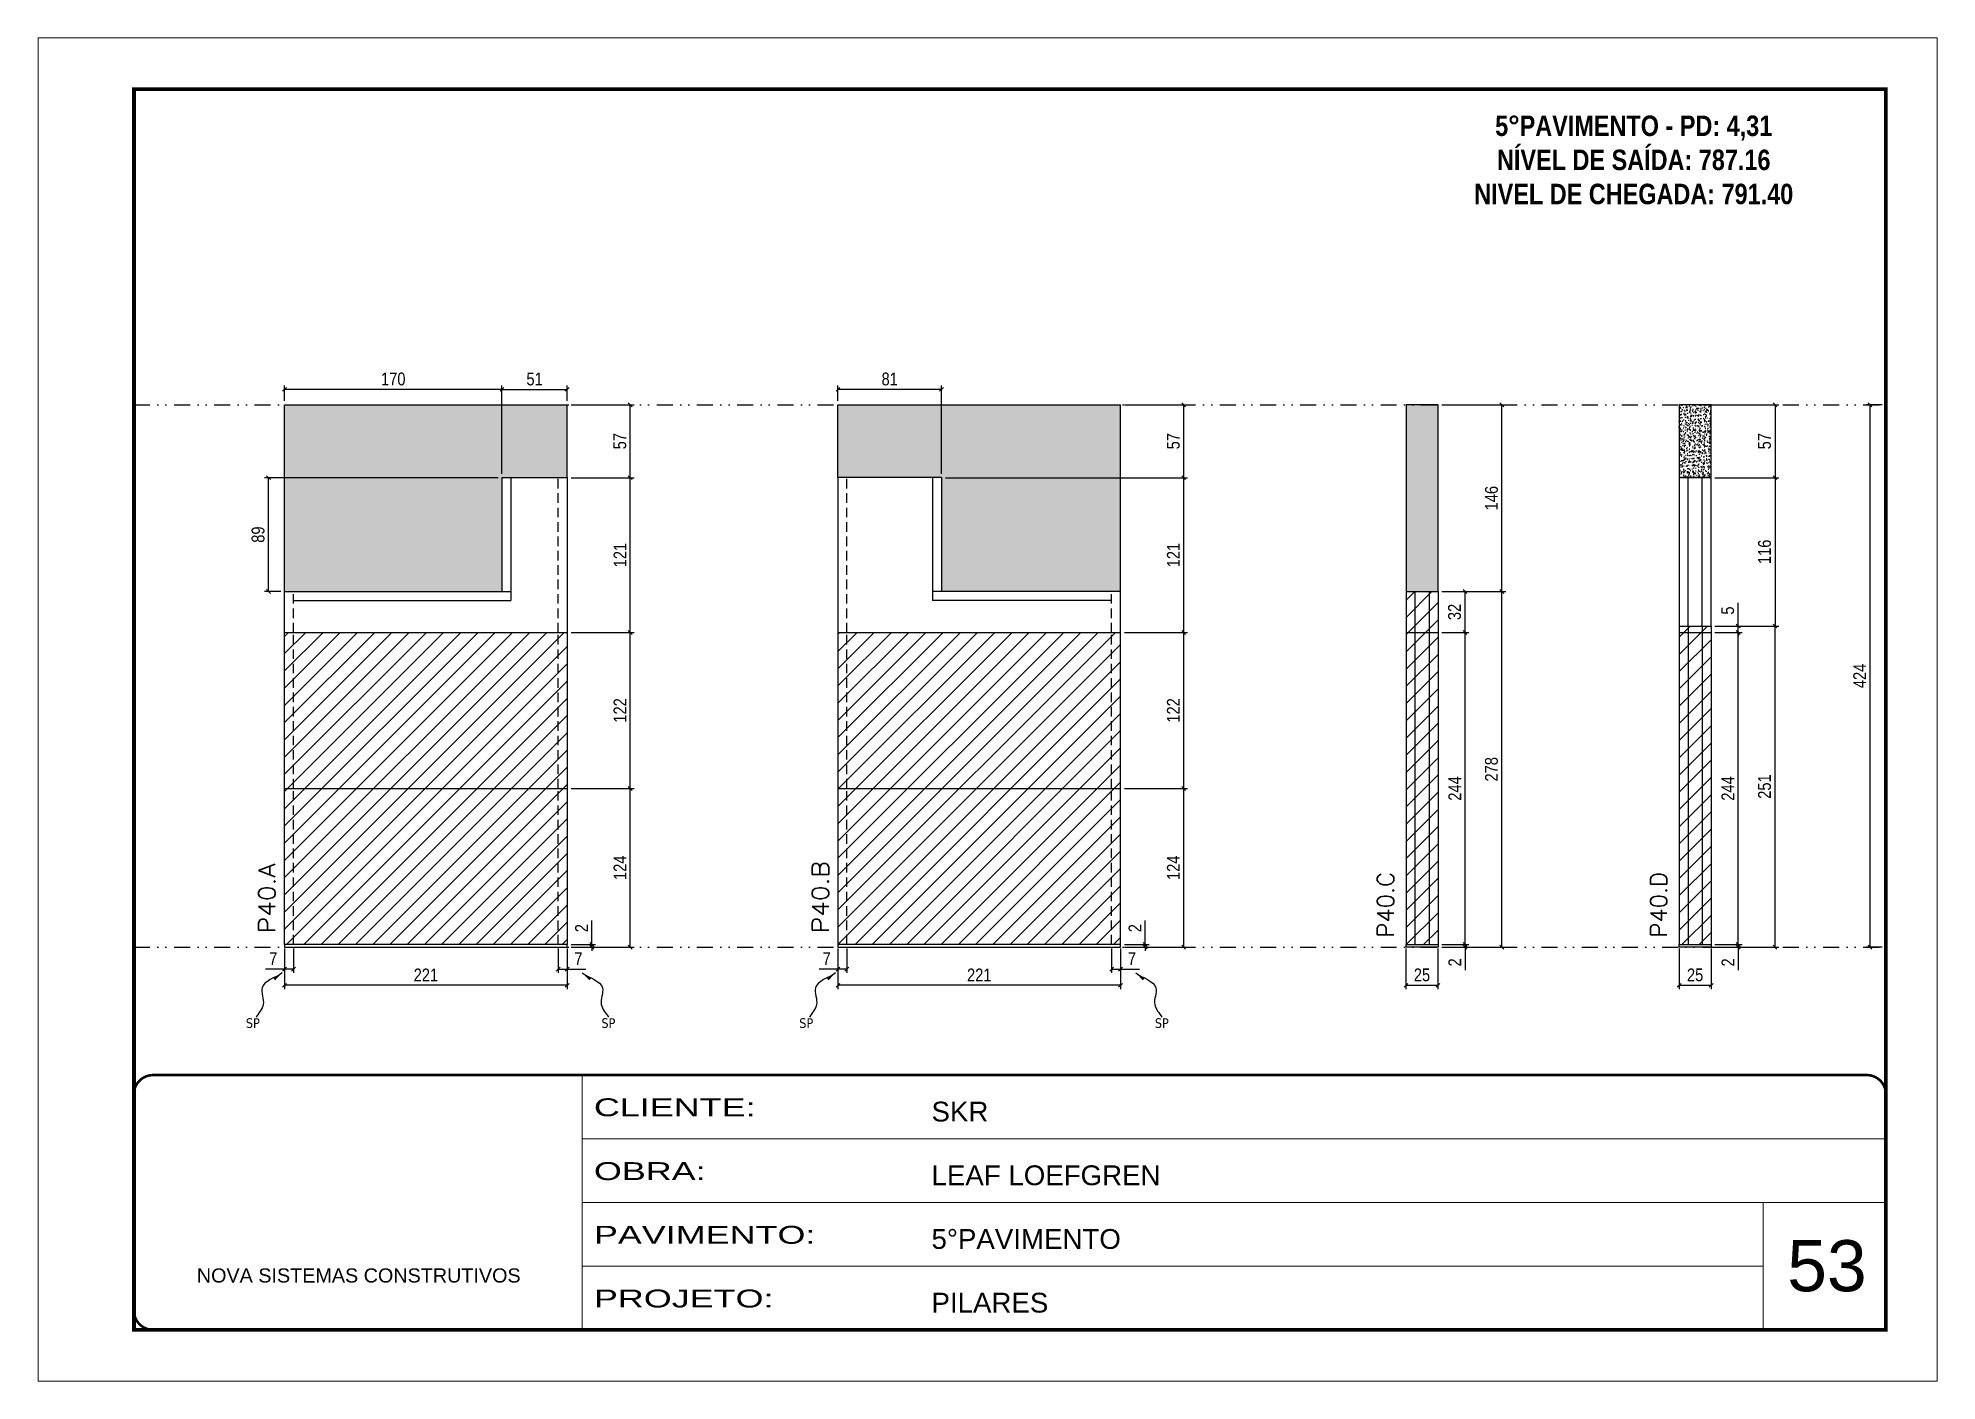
# Model space of a CAD drawing. Extents: x 14400 to 27878, y -21631 to 6985.
# Drawn here: x 14413 to 15898, y -8997 to -7947 of the extents above; entities that cross this region are included whole.
import ezdxf

# ---------------------------------------------------------------- set-up
doc = ezdxf.new("R2010")
doc.units = 0
for name, pattern in [('CONTINUO', [0]), ('DASHED', [0.75, 0.5, -0.25]), ('DIVIDE2', [0.625, 0.25, -0.125, 0, -0.125, 0, -0.125]), ('HIDDEN', [0.375, 0.25, -0.125])]:
    doc.linetypes.add(name, pattern=pattern)
for name, color, linetype, lineweight in [('CARIMBO', 255, 'Continuous', 9), ('Folhas', 255, 'Continuous', 9), ('Hachura', 251, 'Continuous', 9), ('SARRAFO DE PRESSAO', 251, 'DASHED', 9), ('Texto Seção', 7, 'Continuous', 15)]:
    doc.layers.add(name, color=color, linetype=linetype, lineweight=lineweight)
for name, color, linetype in [('COTA', 241, 'Continuous'), ('NOMENCLATURA', 7, 'Continuous'), ('Nível', 160, 'Continuous'), ('Painéis', 200, 'Continuous'), ('SARR_2.2x7', 40, 'Continuous'), ('Sarrafo de Pressão', 42, 'HIDDEN'), ('texto', 7, 'Continuous')]:
    doc.layers.add(name, color=color, linetype=linetype)
doc.styles.add('ARIAL', font='arial.ttf')
doc.styles.add('COTA TECNICA', font='techl___.ttf', dxfattribs={"height": 10})
doc.styles.add('COTA TECNICA-50', font='techl___.ttf', dxfattribs={"height": 10})
doc.styles.add('REGUA-120', font='ROMANS.shx', dxfattribs={"height": 15})
doc.styles.add('ROMANC', font='techb___.ttf', dxfattribs={"height": 2.5})
doc.styles.get("Standard").update_dxf_attribs({"font": 'arial.ttf'})
doc.styles.add('Tecnologia', font='')
doc.styles.get('Tecnologia').set_extended_font_data('Forgotten Futurist')
doc.dimstyles.new('COTA PAINEL-50', dxfattribs={"dimtxt": 10, "dimasz": 3, "dimexe": 3, "dimexo": 3, "dimgap": 3, "dimtad": 1, "dimdec": 1, "dimzin": 12, "dimdsep": 46, "dimtxsty": 'COTA TECNICA-50', "dimblk1": 'OBLIQUE', "dimblk2": 'OBLIQUE', "dimsah": 1, "dimcen": 0.9, "dimclrd": 4, "dimclre": 4, "dimclrt": 240, "dimadec": 1, "dimazin": 3, "dimtfac": 1, "dimtdec": 1, "dimtmove": 0, "dimatfit": 3, "dimfxl": 1, "dimtolj": 1, "dimtzin": 12, "dimarcsym": 0})
doc.dimstyles.new('PAINEL', dxfattribs={"dimtxt": 10, "dimasz": 3, "dimexe": 3, "dimexo": 3, "dimgap": 3, "dimtad": 1, "dimdec": 1, "dimzin": 12, "dimdsep": 46, "dimtxsty": 'COTA TECNICA', "dimblk1": 'OBLIQUE', "dimblk2": 'OBLIQUE', "dimsah": 1, "dimcen": 0.9, "dimclrd": 4, "dimclre": 4, "dimclrt": 240, "dimadec": 1, "dimazin": 3, "dimtfac": 1, "dimtdec": 1, "dimtmove": 0, "dimatfit": 3, "dimfxl": 1, "dimtolj": 1, "dimtzin": 12, "dimarcsym": 0})
doc.dimstyles.get("Standard").update_dxf_attribs({"dimtxt": 0.18, "dimasz": 0.18, "dimexe": 0.18, "dimexo": 0.0625, "dimgap": 0.09, "dimtad": 0, "dimtih": 1, "dimtoh": 1, "dimdec": 4, "dimzin": 0, "dimdsep": 46, "dimtxsty": 'Standard', "dimcen": 0.09, "dimadec": 0, "dimazin": 0, "dimtfac": 1, "dimtdec": 4, "dimtofl": 0, "dimtmove": 0, "dimatfit": 3, "dimfxl": 1, "dimtolj": 1, "dimtzin": 0, "dimarcsym": 0})

msp = doc.modelspace()

# ---------------------------------------------------------------- texts
at = {"layer": 'CARIMBO', "style": 'ARIAL'}
msp.add_text('53', height=40, dxfattribs=at).set_placement((15781.33, -8926.61))
at = {"layer": 'NOMENCLATURA', "color": 2, "insert": (15661.31, -7980.69), "char_height": 16, "attachment_point": 2, "style": 'ROMANC'}
msp.add_mtext_dynamic_manual_height_columns('\\P5°PAVIMENTO - PD: 4,31\\PNÍVEL DE SAÍDA: 787.16\\PNIVEL DE CHEGADA: 791.40', width=432.3511, gutter_width=1, heights=[0], dxfattribs=at)
at = {"layer": 'texto', "color": 0, "char_height": 7.5, "attachment_point": 5}
for insert in [(14581.5, -8716.96), (14859.52, -8716.96), (15014.24, -8716.96), (15292.27, -8716.96)]:
    msp.add_mtext('{\\fTahoma|b0|i0|c0|p34;\\C4;SP}', dxfattribs=dict(at, insert=insert))
at = {"layer": 'Texto Seção', "style": 'REGUA-120', "width": 1.1}
for s, p in [('P40.A', (14599.03, -8646.7)), ('P40.B', (15031.77, -8646.7))]:
    msp.add_text(s, height=13, rotation=90, dxfattribs=at).set_placement(p)
at = {"layer": 'Texto Seção', "char_height": 13, "width": 370.6998, "attachment_point": 7, "rotation": 90, "style": 'REGUA-120'}
for s, insert in [('P40.C', (15473.8, -8650.05)), ('P40.D', (15687.31, -8650.05))]:
    msp.add_mtext(s, dxfattribs=dict(at, insert=insert))

# ---------------------------------------------------------------- blocks, each defined once
blk = doc.blocks.new('9999999999')
at = {"color": 30, "linetype": 'CONTINUO'}
for p, q in [((98564.6, 34230.2), (98564.6, 34429.4)), ((98564.6, 34379.6), (99584, 34379.6)), ((98564.6, 34329.8), (99488, 34329.8)), ((99584, 34329.8), (99488, 34329.8)), ((99488, 34329.8), (99488, 34230.2)), ((98564.6, 34280), (99488, 34280))]:
    blk.add_line(p, q, dxfattribs=at)
at = {"color": 30, "linetype": 'CONTINUO', "const_width": 2}
blk.add_lwpolyline([(99584, 34230.2), (99584, 34414.4, 0.414214), (99569, 34429.4), (98229, 34429.4, 0.414214), (98214, 34414.4), (98214, 34245.2, 0.414214), (98229, 34230.2), (99584, 34230.2)], format="xyb", dxfattribs=at)
at = {"layer": 'Folhas'}
blk.add_lwpolyline([(98139, 34190.2), (99624, 34190.2), (99624, 35240.2), (98139, 35240.2)], close=True, dxfattribs=at)
at = {"layer": 'Folhas', "color": 30, "const_width": 3}
blk.add_lwpolyline([(98214, 34230.2), (99584, 34230.2), (99584, 35200.2), (98214, 35200.2)], close=True, dxfattribs=at)
at = {"color": 7, "linetype": 'Continuous', "ltscale": 5, "style": 'ARIAL'}
for s, height, p in [('SKR', 15.48, (98837.7, 34393.1)), ('LEAF LOEFGREN', 15.483, (98837.7, 34343.3)), ('5°PAVIMENTO', 15.483, (98837.7, 34293.5)), ('NOVA SISTEMAS CONSTRUTIVOS', 11.059, (98263.2, 34267.2)), ('PILARES', 15.48, (98837.7, 34243.7))]:
    blk.add_text(s, height=height, dxfattribs=at).set_placement(p)
at = {"layer": 'Folhas', "color": 7, "style": 'Tecnologia', "width": 1.5}
for s, p in [('CLIENTE:', (98573.7, 34397.2)), ('OBRA:', (98573.7, 34347.3)), ('PAVIMENTO:', (98573.7, 34297.5)), ('PROJETO:', (98573.7, 34247.7))]:
    blk.add_text(s, height=14, dxfattribs=at).set_placement(p)
blk = doc.blocks.new('_Oblique')
at = {"color": 0, "linetype": 'ByBlock', "lineweight": -2}
blk.add_line((-0.5, -0.5), (0.5, 0.5), dxfattribs=at)
blk = doc.blocks.new('*D2058')
at = {"layer": 'COTA', "color": 4, "lineweight": -2, "transparency": 16777216}
for p, q in [((15483.2, -8658.5), (15483.2, -8690.4)), ((15508.2, -8658.5), (15508.2, -8690.4)), ((15483.2, -8687.4), (15508.2, -8687.4))]:
    blk.add_line(p, q, dxfattribs=at)
at = {"layer": 'Defpoints', "color": 0, "transparency": 16777216}
for p in [(15483.2, -8655.5), (15508.2, -8655.5), (15508.2, -8687.4)]:
    blk.add_point(p, dxfattribs=at)
at = {"layer": 'COTA', "color": 4, "lineweight": -2, "transparency": 16777216, "xscale": 3, "yscale": 3, "zscale": 3, "rotation": 180}
blk.add_blockref('_Oblique', (15483.2, -8687.4), dxfattribs=at)
at = {"layer": 'COTA', "color": 4, "lineweight": -2, "transparency": 16777216, "xscale": 3, "yscale": 3, "zscale": 3}
blk.add_blockref('_Oblique', (15508.2, -8687.4), dxfattribs=at)
at = {"layer": 'COTA', "color": 240, "transparency": 16777216, "insert": (15495.7, -8679.3), "char_height": 10, "attachment_point": 5, "style": 'COTA TECNICA'}
blk.add_mtext('\\A1;25', dxfattribs=at)
blk = doc.blocks.new('*D2059')
at = {"layer": 'COTA', "color": 4, "lineweight": -2, "transparency": 16777216}
for p, q in [((15511.2, -8655.5), (15532.4, -8655.5)), ((15511.2, -8657.5), (15532.4, -8657.5)), ((15529.4, -8655.5), (15529.4, -8652.5)), ((15529.4, -8655.5), (15529.4, -8657.5)), ((15529.4, -8657.5), (15529.4, -8675.6))]:
    blk.add_line(p, q, dxfattribs=at)
at = {"layer": 'Defpoints', "color": 0, "transparency": 16777216}
for p in [(15508.2, -8655.5), (15508.2, -8657.5), (15529.4, -8655.5)]:
    blk.add_point(p, dxfattribs=at)
at = {"layer": 'COTA', "color": 4, "lineweight": -2, "transparency": 16777216, "xscale": 3, "yscale": 3, "zscale": 3}
for p, rotation in [((15529.4, -8655.5), 270), ((15529.4, -8657.5), 90)]:
    blk.add_blockref('_Oblique', p, dxfattribs=dict(at, rotation=rotation))
at = {"layer": 'COTA', "color": 240, "transparency": 16777216, "insert": (15521.4, -8669.5), "char_height": 10, "attachment_point": 5, "rotation": 90, "style": 'COTA TECNICA-50'}
blk.add_mtext('\\A1;2', dxfattribs=at)
blk = doc.blocks.new('*D2060')
at = {"layer": 'COTA', "color": 4, "lineweight": -2, "transparency": 16777216}
for p, q in [((15511.2, -8379.5), (15561.2, -8379.5)), ((15558.2, -8657.5), (15558.2, -8379.5)), ((15511.2, -8657.5), (15561.2, -8657.5))]:
    blk.add_line(p, q, dxfattribs=at)
at = {"layer": 'Defpoints', "color": 0, "transparency": 16777216}
for p in [(15508.2, -8379.5), (15558.2, -8379.5), (15508.2, -8657.5)]:
    blk.add_point(p, dxfattribs=at)
at = {"layer": 'COTA', "color": 4, "lineweight": -2, "transparency": 16777216, "xscale": 3, "yscale": 3, "zscale": 3}
for p, rotation in [((15558.2, -8379.5), 90), ((15558.2, -8657.5), 270)]:
    blk.add_blockref('_Oblique', p, dxfattribs=dict(at, rotation=rotation))
at = {"layer": 'COTA', "color": 240, "transparency": 16777216, "insert": (15550.1, -8518.5), "char_height": 10, "attachment_point": 5, "rotation": 90, "style": 'COTA TECNICA-50'}
blk.add_mtext('\\A1;278', dxfattribs=at)
blk = doc.blocks.new('*D2061')
at = {"layer": 'COTA', "color": 4, "lineweight": -2, "transparency": 16777216}
for p, q in [((15511.2, -8233.5), (15561.2, -8233.5)), ((15558.2, -8379.5), (15558.2, -8233.5)), ((15511.2, -8379.5), (15561.2, -8379.5))]:
    blk.add_line(p, q, dxfattribs=at)
at = {"layer": 'Defpoints', "color": 0, "transparency": 16777216}
for p in [(15508.2, -8233.5), (15558.2, -8233.5), (15508.2, -8379.5)]:
    blk.add_point(p, dxfattribs=at)
at = {"layer": 'COTA', "color": 4, "lineweight": -2, "transparency": 16777216, "xscale": 3, "yscale": 3, "zscale": 3}
for p, rotation in [((15558.2, -8233.5), 90), ((15558.2, -8379.5), 270)]:
    blk.add_blockref('_Oblique', p, dxfattribs=dict(at, rotation=rotation))
at = {"layer": 'COTA', "color": 240, "transparency": 16777216, "insert": (15550.1, -8306.5), "char_height": 10, "attachment_point": 5, "rotation": 90, "style": 'COTA TECNICA'}
blk.add_mtext('\\A1;146', dxfattribs=at)
blk = doc.blocks.new('*D2071')
at = {"layer": 'COTA', "color": 4, "lineweight": -2, "transparency": 16777216}
for p, q in [((15511.2, -8411.5), (15532.4, -8411.5)), ((15529.4, -8655.5), (15529.4, -8411.5)), ((15511.2, -8655.5), (15532.4, -8655.5))]:
    blk.add_line(p, q, dxfattribs=at)
at = {"layer": 'Defpoints', "color": 0, "transparency": 16777216}
for p in [(15508.2, -8411.5), (15529.4, -8411.5), (15508.2, -8655.5)]:
    blk.add_point(p, dxfattribs=at)
at = {"layer": 'COTA', "color": 4, "lineweight": -2, "transparency": 16777216, "xscale": 3, "yscale": 3, "zscale": 3}
for p, rotation in [((15529.4, -8411.5), 90), ((15529.4, -8655.5), 270)]:
    blk.add_blockref('_Oblique', p, dxfattribs=dict(at, rotation=rotation))
at = {"layer": 'COTA', "color": 240, "transparency": 16777216, "insert": (15521.4, -8533.5), "char_height": 10, "attachment_point": 5, "rotation": 90, "style": 'COTA TECNICA'}
blk.add_mtext('\\A1;244', dxfattribs=at)
blk = doc.blocks.new('*D2072')
at = {"layer": 'COTA', "color": 4, "lineweight": -2, "transparency": 16777216}
for p, q in [((15511.2, -8379.5), (15532.4, -8379.5)), ((15529.4, -8411.5), (15529.4, -8379.5)), ((15511.2, -8411.5), (15532.4, -8411.5))]:
    blk.add_line(p, q, dxfattribs=at)
at = {"layer": 'Defpoints', "color": 0, "transparency": 16777216}
for p in [(15508.2, -8379.5), (15529.4, -8379.5), (15508.2, -8411.5)]:
    blk.add_point(p, dxfattribs=at)
at = {"layer": 'COTA', "color": 4, "lineweight": -2, "transparency": 16777216, "xscale": 3, "yscale": 3, "zscale": 3}
for p, rotation in [((15529.4, -8379.5), 90), ((15529.4, -8411.5), 270)]:
    blk.add_blockref('_Oblique', p, dxfattribs=dict(at, rotation=rotation))
at = {"layer": 'COTA', "color": 240, "transparency": 16777216, "insert": (15521.2, -8395.5), "char_height": 10, "attachment_point": 5, "rotation": 90, "style": 'COTA TECNICA'}
blk.add_mtext('\\A1;32', dxfattribs=at)
blk = doc.blocks.new('*D2062')
at = {"layer": 'COTA', "color": 4, "lineweight": -2, "transparency": 16777216}
for p, q in [((15696.8, -8658.5), (15696.8, -8690.4)), ((15721.8, -8658.5), (15721.8, -8690.4)), ((15696.8, -8687.4), (15721.8, -8687.4))]:
    blk.add_line(p, q, dxfattribs=at)
at = {"layer": 'Defpoints', "color": 0, "transparency": 16777216}
for p in [(15696.8, -8655.5), (15721.8, -8655.5), (15721.8, -8687.4)]:
    blk.add_point(p, dxfattribs=at)
at = {"layer": 'COTA', "color": 4, "lineweight": -2, "transparency": 16777216, "xscale": 3, "yscale": 3, "zscale": 3, "rotation": 180}
blk.add_blockref('_Oblique', (15696.8, -8687.4), dxfattribs=at)
at = {"layer": 'COTA', "color": 4, "lineweight": -2, "transparency": 16777216, "xscale": 3, "yscale": 3, "zscale": 3}
blk.add_blockref('_Oblique', (15721.8, -8687.4), dxfattribs=at)
at = {"layer": 'COTA', "color": 240, "transparency": 16777216, "insert": (15709.3, -8679.3), "char_height": 10, "attachment_point": 5, "style": 'COTA TECNICA'}
blk.add_mtext('\\A1;25', dxfattribs=at)
blk = doc.blocks.new('*D2063')
at = {"layer": 'COTA', "color": 4, "lineweight": -2, "transparency": 16777216}
for p, q in [((15724.8, -8655.5), (15746, -8655.5)), ((15724.8, -8657.5), (15746, -8657.5)), ((15743, -8655.5), (15743, -8652.5)), ((15743, -8655.5), (15743, -8657.5)), ((15743, -8657.5), (15743, -8675.6))]:
    blk.add_line(p, q, dxfattribs=at)
at = {"layer": 'Defpoints', "color": 0, "transparency": 16777216}
for p in [(15721.8, -8655.5), (15721.8, -8657.5), (15743, -8655.5)]:
    blk.add_point(p, dxfattribs=at)
at = {"layer": 'COTA', "color": 4, "lineweight": -2, "transparency": 16777216, "xscale": 3, "yscale": 3, "zscale": 3}
for p, rotation in [((15743, -8655.5), 270), ((15743, -8657.5), 90)]:
    blk.add_blockref('_Oblique', p, dxfattribs=dict(at, rotation=rotation))
at = {"layer": 'COTA', "color": 240, "transparency": 16777216, "insert": (15735, -8669.5), "char_height": 10, "attachment_point": 5, "rotation": 90, "style": 'COTA TECNICA-50'}
blk.add_mtext('\\A1;2', dxfattribs=at)
blk = doc.blocks.new('*D2064')
at = {"layer": 'COTA', "color": 4, "lineweight": -2, "transparency": 16777216}
for p, q in [((15724.8, -8406.5), (15774.8, -8406.5)), ((15771.8, -8657.5), (15771.8, -8406.5)), ((15724.8, -8657.5), (15774.8, -8657.5))]:
    blk.add_line(p, q, dxfattribs=at)
at = {"layer": 'Defpoints', "color": 0, "transparency": 16777216}
for p in [(15721.8, -8406.5), (15771.8, -8406.5), (15721.8, -8657.5)]:
    blk.add_point(p, dxfattribs=at)
at = {"layer": 'COTA', "color": 4, "lineweight": -2, "transparency": 16777216, "xscale": 3, "yscale": 3, "zscale": 3}
for p, rotation in [((15771.8, -8406.5), 90), ((15771.8, -8657.5), 270)]:
    blk.add_blockref('_Oblique', p, dxfattribs=dict(at, rotation=rotation))
at = {"layer": 'COTA', "color": 240, "transparency": 16777216, "insert": (15763.6, -8532), "char_height": 10, "attachment_point": 5, "rotation": 90, "style": 'COTA TECNICA-50'}
blk.add_mtext('\\A1;251', dxfattribs=at)
blk = doc.blocks.new('*D2073')
at = {"layer": 'COTA', "color": 4, "lineweight": -2, "transparency": 16777216}
for p, q in [((15724.8, -8411.5), (15746, -8411.5)), ((15743, -8655.5), (15743, -8411.5)), ((15724.8, -8655.5), (15746, -8655.5))]:
    blk.add_line(p, q, dxfattribs=at)
at = {"layer": 'Defpoints', "color": 0, "transparency": 16777216}
for p in [(15721.8, -8411.5), (15743, -8411.5), (15721.8, -8655.5)]:
    blk.add_point(p, dxfattribs=at)
at = {"layer": 'COTA', "color": 4, "lineweight": -2, "transparency": 16777216, "xscale": 3, "yscale": 3, "zscale": 3}
for p, rotation in [((15743, -8411.5), 90), ((15743, -8655.5), 270)]:
    blk.add_blockref('_Oblique', p, dxfattribs=dict(at, rotation=rotation))
at = {"layer": 'COTA', "color": 240, "transparency": 16777216, "insert": (15734.9, -8533.5), "char_height": 10, "attachment_point": 5, "rotation": 90, "style": 'COTA TECNICA'}
blk.add_mtext('\\A1;244', dxfattribs=at)
blk = doc.blocks.new('*D2074')
at = {"layer": 'COTA', "color": 4, "lineweight": -2, "transparency": 16777216}
for p, q in [((15743, -8406.5), (15743, -8388.4)), ((15724.8, -8406.5), (15746, -8406.5)), ((15724.8, -8411.5), (15746, -8411.5)), ((15743, -8411.5), (15743, -8406.5)), ((15743, -8411.5), (15743, -8414.5))]:
    blk.add_line(p, q, dxfattribs=at)
at = {"layer": 'Defpoints', "color": 0, "transparency": 16777216}
for p in [(15721.8, -8406.5), (15721.8, -8411.5), (15743, -8406.5)]:
    blk.add_point(p, dxfattribs=at)
at = {"layer": 'COTA', "color": 4, "lineweight": -2, "transparency": 16777216, "xscale": 3, "yscale": 3, "zscale": 3}
for p, rotation in [((15743, -8406.5), 270), ((15743, -8411.5), 90)]:
    blk.add_blockref('_Oblique', p, dxfattribs=dict(at, rotation=rotation))
at = {"layer": 'COTA', "color": 240, "transparency": 16777216, "insert": (15734.8, -8394.4), "char_height": 10, "attachment_point": 5, "rotation": 90, "style": 'COTA TECNICA'}
blk.add_mtext('\\A1;5', dxfattribs=at)
blk = doc.blocks.new('*D2065')
at = {"layer": 'COTA', "color": 4, "lineweight": -2, "transparency": 16777216}
for p, q in [((14606.3, -8658.5), (14606.3, -8690.4)), ((14827.3, -8658.5), (14827.3, -8690.4)), ((14827.3, -8687.4), (14606.3, -8687.4))]:
    blk.add_line(p, q, dxfattribs=at)
at = {"layer": 'Defpoints', "color": 0, "transparency": 16777216}
for p in [(14606.3, -8655.5), (14827.3, -8655.5), (14606.3, -8687.4)]:
    blk.add_point(p, dxfattribs=at)
at = {"layer": 'COTA', "color": 4, "lineweight": -2, "transparency": 16777216, "xscale": 3, "yscale": 3, "zscale": 3, "rotation": 180}
blk.add_blockref('_Oblique', (14606.3, -8687.4), dxfattribs=at)
at = {"layer": 'COTA', "color": 4, "lineweight": -2, "transparency": 16777216, "xscale": 3, "yscale": 3, "zscale": 3}
blk.add_blockref('_Oblique', (14827.3, -8687.4), dxfattribs=at)
at = {"layer": 'COTA', "color": 240, "transparency": 16777216, "insert": (14716.8, -8679.3), "char_height": 10, "attachment_point": 5, "style": 'COTA TECNICA'}
blk.add_mtext('\\A1;221', dxfattribs=at)
blk = doc.blocks.new('*D2066')
at = {"layer": 'COTA', "color": 4, "lineweight": -2, "transparency": 16777216}
for p, q in [((14820.3, -8658.5), (14820.3, -8677.7)), ((14827.3, -8660.5), (14827.3, -8677.7)), ((14820.3, -8674.7), (14827.3, -8674.7)), ((14827.3, -8674.7), (14842, -8674.7))]:
    blk.add_line(p, q, dxfattribs=at)
at = {"layer": 'Defpoints', "color": 0, "transparency": 16777216}
for p in [(14820.3, -8655.5), (14827.3, -8657.5), (14827.3, -8674.7)]:
    blk.add_point(p, dxfattribs=at)
at = {"layer": 'COTA', "color": 4, "lineweight": -2, "transparency": 16777216, "xscale": 3, "yscale": 3, "zscale": 3, "rotation": 180}
blk.add_blockref('_Oblique', (14820.3, -8674.7), dxfattribs=at)
at = {"layer": 'COTA', "color": 4, "lineweight": -2, "transparency": 16777216, "xscale": 3, "yscale": 3, "zscale": 3}
blk.add_blockref('_Oblique', (14827.3, -8674.7), dxfattribs=at)
at = {"layer": 'COTA', "color": 240, "transparency": 16777216, "insert": (14836.1, -8666.6), "char_height": 10, "attachment_point": 5, "style": 'COTA TECNICA-50'}
blk.add_mtext('\\A1;7', dxfattribs=at)
blk = doc.blocks.new('*D2067')
at = {"layer": 'COTA', "color": 4, "lineweight": -2, "transparency": 16777216}
for p, q in [((14606.3, -8660.5), (14606.3, -8677.7)), ((14613.3, -8658.5), (14613.3, -8677.7)), ((14606.3, -8674.7), (14591.5, -8674.7)), ((14613.3, -8674.7), (14606.3, -8674.7))]:
    blk.add_line(p, q, dxfattribs=at)
at = {"layer": 'Defpoints', "color": 0, "transparency": 16777216}
for p in [(14606.3, -8657.5), (14613.3, -8655.5), (14606.3, -8674.7)]:
    blk.add_point(p, dxfattribs=at)
at = {"layer": 'COTA', "color": 4, "lineweight": -2, "transparency": 16777216, "xscale": 3, "yscale": 3, "zscale": 3, "rotation": 180}
blk.add_blockref('_Oblique', (14606.3, -8674.7), dxfattribs=at)
at = {"layer": 'COTA', "color": 4, "lineweight": -2, "transparency": 16777216, "xscale": 3, "yscale": 3, "zscale": 3}
blk.add_blockref('_Oblique', (14613.3, -8674.7), dxfattribs=at)
at = {"layer": 'COTA', "color": 240, "transparency": 16777216, "insert": (14597.4, -8666.6), "char_height": 10, "attachment_point": 5, "style": 'COTA TECNICA-50'}
blk.add_mtext('\\A1;7', dxfattribs=at)
blk = doc.blocks.new('*D2068')
at = {"layer": 'COTA', "color": 4, "lineweight": -2, "transparency": 16777216}
for p, q in [((14846.5, -8655.5), (14846.5, -8636.7)), ((14830.3, -8655.5), (14849.5, -8655.5)), ((14830.3, -8657.5), (14849.5, -8657.5)), ((14846.5, -8657.5), (14846.5, -8655.5)), ((14846.5, -8657.5), (14846.5, -8660.5))]:
    blk.add_line(p, q, dxfattribs=at)
at = {"layer": 'Defpoints', "color": 0, "transparency": 16777216}
for p in [(14827.3, -8655.5), (14827.3, -8657.5), (14846.5, -8657.5)]:
    blk.add_point(p, dxfattribs=at)
at = {"layer": 'COTA', "color": 4, "lineweight": -2, "transparency": 16777216, "xscale": 3, "yscale": 3, "zscale": 3}
for p, rotation in [((14846.5, -8655.5), 270), ((14846.5, -8657.5), 90)]:
    blk.add_blockref('_Oblique', p, dxfattribs=dict(at, rotation=rotation))
at = {"layer": 'COTA', "color": 240, "transparency": 16777216, "insert": (14838.5, -8642.7), "char_height": 10, "attachment_point": 5, "rotation": 90, "style": 'COTA TECNICA-50'}
blk.add_mtext('\\A1;2', dxfattribs=at)
blk = doc.blocks.new('*D2069')
at = {"layer": 'COTA', "color": 4, "linetype": 'ByBlock', "lineweight": -2, "transparency": 16777216}
for p, q in [((14830.3, -8533.5), (14879.6, -8533.5)), ((14876.6, -8657.5), (14876.6, -8533.5)), ((14830.3, -8657.5), (14879.6, -8657.5))]:
    blk.add_line(p, q, dxfattribs=at)
at = {"layer": 'Defpoints', "color": 0, "linetype": 'ByBlock', "transparency": 16777216}
for p in [(14827.3, -8533.5), (14876.6, -8533.5), (14827.3, -8657.5)]:
    blk.add_point(p, dxfattribs=at)
at = {"layer": 'COTA', "color": 4, "linetype": 'ByBlock', "lineweight": -2, "transparency": 16777216, "xscale": 3, "yscale": 3, "zscale": 3}
for p, rotation in [((14876.6, -8533.5), 90), ((14876.6, -8657.5), 270)]:
    blk.add_blockref('_Oblique', p, dxfattribs=dict(at, rotation=rotation))
at = {"layer": 'COTA', "color": 240, "linetype": 'ByBlock', "transparency": 16777216, "insert": (14868.6, -8595.5), "char_height": 10, "attachment_point": 5, "rotation": 90, "style": 'COTA TECNICA'}
blk.add_mtext('\\A1;124', dxfattribs=at)
blk = doc.blocks.new('*D2070')
at = {"layer": 'COTA', "color": 4, "lineweight": -2, "transparency": 16777216}
for p, q in [((14830.3, -8411.5), (14879.6, -8411.5)), ((14876.6, -8533.5), (14876.6, -8411.5)), ((14830.3, -8533.5), (14879.6, -8533.5))]:
    blk.add_line(p, q, dxfattribs=at)
at = {"layer": 'Defpoints', "color": 0, "transparency": 16777216}
for p in [(14827.3, -8411.5), (14876.6, -8411.5), (14827.3, -8533.5)]:
    blk.add_point(p, dxfattribs=at)
at = {"layer": 'COTA', "color": 4, "lineweight": -2, "transparency": 16777216, "xscale": 3, "yscale": 3, "zscale": 3}
for p, rotation in [((14876.6, -8411.5), 90), ((14876.6, -8533.5), 270)]:
    blk.add_blockref('_Oblique', p, dxfattribs=dict(at, rotation=rotation))
at = {"layer": 'COTA', "color": 240, "transparency": 16777216, "insert": (14868.6, -8472.5), "char_height": 10, "attachment_point": 5, "rotation": 90, "style": 'COTA TECNICA'}
blk.add_mtext('\\A1;122', dxfattribs=at)
blk = doc.blocks.new('*D2098')
at = {"layer": 'COTA', "color": 4, "lineweight": -2, "transparency": 16777216}
for p, q in [((15724.8, -8233.5), (15774.8, -8233.5)), ((15771.8, -8233.5), (15771.8, -8290.5)), ((15724.8, -8290.5), (15774.8, -8290.5))]:
    blk.add_line(p, q, dxfattribs=at)
at = {"layer": 'Defpoints', "color": 0, "transparency": 16777216}
for p in [(15721.8, -8233.5), (15721.8, -8290.5), (15771.8, -8290.5)]:
    blk.add_point(p, dxfattribs=at)
at = {"layer": 'COTA', "color": 4, "lineweight": -2, "transparency": 16777216, "xscale": 3, "yscale": 3, "zscale": 3}
for p, rotation in [((15771.8, -8233.5), 90), ((15771.8, -8290.5), 270)]:
    blk.add_blockref('_Oblique', p, dxfattribs=dict(at, rotation=rotation))
at = {"layer": 'COTA', "color": 240, "transparency": 16777216, "insert": (15763.6, -8262), "char_height": 10, "attachment_point": 5, "rotation": 90, "style": 'COTA TECNICA'}
blk.add_mtext('\\A1;57', dxfattribs=at)
blk = doc.blocks.new('*D2099')
at = {"layer": 'COTA', "color": 4, "lineweight": -2, "transparency": 16777216}
for p, q in [((15724.8, -8290.5), (15774.8, -8290.5)), ((15771.8, -8290.5), (15771.8, -8406.5)), ((15724.8, -8406.5), (15774.8, -8406.5))]:
    blk.add_line(p, q, dxfattribs=at)
at = {"layer": 'Defpoints', "color": 0, "transparency": 16777216}
for p in [(15721.8, -8290.5), (15721.8, -8406.5), (15771.8, -8406.5)]:
    blk.add_point(p, dxfattribs=at)
at = {"layer": 'COTA', "color": 4, "lineweight": -2, "transparency": 16777216, "xscale": 3, "yscale": 3, "zscale": 3}
for p, rotation in [((15771.8, -8290.5), 90), ((15771.8, -8406.5), 270)]:
    blk.add_blockref('_Oblique', p, dxfattribs=dict(at, rotation=rotation))
at = {"layer": 'COTA', "color": 240, "transparency": 16777216, "insert": (15763.6, -8348.5), "char_height": 10, "attachment_point": 5, "rotation": 90, "style": 'COTA TECNICA'}
blk.add_mtext('\\A1;116', dxfattribs=at)
blk = doc.blocks.new('*D4193')
at = {"layer": 'COTA', "color": 4, "lineweight": -2, "transparency": 16777216}
for p, q in [((15855.5, -8233.5), (15843.1, -8233.5)), ((15846.1, -8657.5), (15846.1, -8233.5)), ((15855.5, -8657.5), (15843.1, -8657.5))]:
    blk.add_line(p, q, dxfattribs=at)
at = {"layer": 'Defpoints', "color": 0, "transparency": 16777216}
for p in [(15846.1, -8233.5), (15858.5, -8233.5), (15858.5, -8657.5)]:
    blk.add_point(p, dxfattribs=at)
at = {"layer": 'COTA', "color": 4, "lineweight": -2, "transparency": 16777216, "xscale": 3, "yscale": 3, "zscale": 3}
for p, rotation in [((15846.1, -8233.5), 90), ((15846.1, -8657.5), 270)]:
    blk.add_blockref('_Oblique', p, dxfattribs=dict(at, rotation=rotation))
at = {"layer": 'COTA', "color": 240, "transparency": 16777216, "insert": (15838, -8445.5), "char_height": 10, "attachment_point": 5, "rotation": 90, "style": 'COTA TECNICA'}
blk.add_mtext('\\A1;424', dxfattribs=at)
blk = doc.blocks.new('*D4194')
at = {"layer": 'COTA', "color": 4, "lineweight": -2, "transparency": 16777216}
for p, q in [((14830.3, -8290.5), (14879.6, -8290.5)), ((14876.6, -8411.5), (14876.6, -8290.5)), ((14830.3, -8411.5), (14879.6, -8411.5))]:
    blk.add_line(p, q, dxfattribs=at)
at = {"layer": 'Defpoints', "color": 0, "transparency": 16777216}
for p in [(14827.3, -8290.5), (14876.6, -8290.5), (14827.3, -8411.5)]:
    blk.add_point(p, dxfattribs=at)
at = {"layer": 'COTA', "color": 4, "lineweight": -2, "transparency": 16777216, "xscale": 3, "yscale": 3, "zscale": 3}
for p, rotation in [((14876.6, -8290.5), 90), ((14876.6, -8411.5), 270)]:
    blk.add_blockref('_Oblique', p, dxfattribs=dict(at, rotation=rotation))
at = {"layer": 'COTA', "color": 240, "transparency": 16777216, "insert": (14868.6, -8351), "char_height": 10, "attachment_point": 5, "rotation": 90, "style": 'COTA TECNICA'}
blk.add_mtext('\\A1;121', dxfattribs=at)
blk = doc.blocks.new('*D4195')
at = {"layer": 'COTA', "color": 4, "lineweight": -2, "transparency": 16777216}
for p, q in [((14830.3, -8233.5), (14879.6, -8233.5)), ((14876.6, -8290.5), (14876.6, -8233.5)), ((14830.3, -8290.5), (14879.6, -8290.5))]:
    blk.add_line(p, q, dxfattribs=at)
at = {"layer": 'Defpoints', "color": 0, "transparency": 16777216}
for p in [(14827.3, -8233.5), (14876.6, -8233.5), (14827.3, -8290.5)]:
    blk.add_point(p, dxfattribs=at)
at = {"layer": 'COTA', "color": 4, "lineweight": -2, "transparency": 16777216, "xscale": 3, "yscale": 3, "zscale": 3}
for p, rotation in [((14876.6, -8233.5), 90), ((14876.6, -8290.5), 270)]:
    blk.add_blockref('_Oblique', p, dxfattribs=dict(at, rotation=rotation))
at = {"layer": 'COTA', "color": 240, "transparency": 16777216, "insert": (14868.5, -8262), "char_height": 10, "attachment_point": 5, "rotation": 90, "style": 'COTA TECNICA'}
blk.add_mtext('\\A1;57', dxfattribs=at)
blk = doc.blocks.new('*D4196')
at = {"layer": 'COTA', "color": 4, "lineweight": -2, "transparency": 16777216}
for p, q in [((14606.3, -8230.5), (14606.3, -8218.5)), ((14776.3, -8221.5), (14606.3, -8221.5)), ((14776.3, -8287.5), (14776.3, -8218.5))]:
    blk.add_line(p, q, dxfattribs=at)
at = {"layer": 'Defpoints', "color": 0, "transparency": 16777216}
for p in [(14606.3, -8221.5), (14606.3, -8233.5), (14776.3, -8290.5)]:
    blk.add_point(p, dxfattribs=at)
at = {"layer": 'COTA', "color": 4, "lineweight": -2, "transparency": 16777216, "xscale": 3, "yscale": 3, "zscale": 3, "rotation": 180}
blk.add_blockref('_Oblique', (14606.3, -8221.5), dxfattribs=at)
at = {"layer": 'COTA', "color": 4, "lineweight": -2, "transparency": 16777216, "xscale": 3, "yscale": 3, "zscale": 3}
blk.add_blockref('_Oblique', (14776.3, -8221.5), dxfattribs=at)
at = {"layer": 'COTA', "color": 240, "transparency": 16777216, "insert": (14691.3, -8213.4), "char_height": 10, "attachment_point": 5, "style": 'COTA TECNICA'}
blk.add_mtext('\\A1;170', dxfattribs=at)
blk = doc.blocks.new('*D4197')
at = {"layer": 'COTA', "color": 4, "lineweight": -2, "transparency": 16777216}
for p, q in [((14776.3, -8287.5), (14776.3, -8218.5)), ((14776.3, -8221.5), (14827.3, -8221.5)), ((14827.3, -8230.5), (14827.3, -8218.5))]:
    blk.add_line(p, q, dxfattribs=at)
at = {"layer": 'Defpoints', "color": 0, "transparency": 16777216}
for p in [(14827.3, -8221.5), (14827.3, -8233.5), (14776.3, -8290.5)]:
    blk.add_point(p, dxfattribs=at)
at = {"layer": 'COTA', "color": 4, "lineweight": -2, "transparency": 16777216, "xscale": 3, "yscale": 3, "zscale": 3, "rotation": 180}
blk.add_blockref('_Oblique', (14776.3, -8221.5), dxfattribs=at)
at = {"layer": 'COTA', "color": 4, "lineweight": -2, "transparency": 16777216, "xscale": 3, "yscale": 3, "zscale": 3}
blk.add_blockref('_Oblique', (14827.3, -8221.5), dxfattribs=at)
at = {"layer": 'COTA', "color": 240, "transparency": 16777216, "insert": (14801.8, -8213.4), "char_height": 10, "attachment_point": 5, "style": 'COTA TECNICA'}
blk.add_mtext('\\A1;51', dxfattribs=at)
blk = doc.blocks.new('*D4198')
at = {"layer": 'COTA', "color": 4, "lineweight": -2, "transparency": 16777216}
for p, q in [((14773.3, -8290.5), (14590.7, -8290.5)), ((14593.7, -8379.5), (14593.7, -8290.5)), ((14603.3, -8379.5), (14590.7, -8379.5))]:
    blk.add_line(p, q, dxfattribs=at)
at = {"layer": 'Defpoints', "color": 0, "transparency": 16777216}
for p in [(14593.7, -8290.5), (14776.3, -8290.5), (14606.3, -8379.5)]:
    blk.add_point(p, dxfattribs=at)
at = {"layer": 'COTA', "color": 4, "lineweight": -2, "transparency": 16777216, "xscale": 3, "yscale": 3, "zscale": 3}
for p, rotation in [((14593.7, -8290.5), 90), ((14593.7, -8379.5), 270)]:
    blk.add_blockref('_Oblique', p, dxfattribs=dict(at, rotation=rotation))
at = {"layer": 'COTA', "color": 240, "transparency": 16777216, "insert": (14585.6, -8335), "char_height": 10, "attachment_point": 5, "rotation": 90, "style": 'COTA TECNICA'}
blk.add_mtext('\\A1;89', dxfattribs=at)
blk = doc.blocks.new('*D4199')
at = {"layer": 'COTA', "color": 4, "lineweight": -2, "transparency": 16777216}
for p, q in [((15039, -8658.5), (15039, -8690.4)), ((15260, -8658.5), (15260, -8690.4)), ((15260, -8687.4), (15039, -8687.4))]:
    blk.add_line(p, q, dxfattribs=at)
at = {"layer": 'Defpoints', "color": 0, "transparency": 16777216}
for p in [(15039, -8655.5), (15260, -8655.5), (15039, -8687.4)]:
    blk.add_point(p, dxfattribs=at)
at = {"layer": 'COTA', "color": 4, "lineweight": -2, "transparency": 16777216, "xscale": 3, "yscale": 3, "zscale": 3, "rotation": 180}
blk.add_blockref('_Oblique', (15039, -8687.4), dxfattribs=at)
at = {"layer": 'COTA', "color": 4, "lineweight": -2, "transparency": 16777216, "xscale": 3, "yscale": 3, "zscale": 3}
blk.add_blockref('_Oblique', (15260, -8687.4), dxfattribs=at)
at = {"layer": 'COTA', "color": 240, "transparency": 16777216, "insert": (15149.5, -8679.3), "char_height": 10, "attachment_point": 5, "style": 'COTA TECNICA'}
blk.add_mtext('\\A1;221', dxfattribs=at)
blk = doc.blocks.new('*D4200')
at = {"layer": 'COTA', "color": 4, "lineweight": -2, "transparency": 16777216}
for p, q in [((15253, -8658.5), (15253, -8677.7)), ((15260, -8660.5), (15260, -8677.7)), ((15253, -8674.7), (15260, -8674.7)), ((15260, -8674.7), (15274.8, -8674.7))]:
    blk.add_line(p, q, dxfattribs=at)
at = {"layer": 'Defpoints', "color": 0, "transparency": 16777216}
for p in [(15253, -8655.5), (15260, -8657.5), (15260, -8674.7)]:
    blk.add_point(p, dxfattribs=at)
at = {"layer": 'COTA', "color": 4, "lineweight": -2, "transparency": 16777216, "xscale": 3, "yscale": 3, "zscale": 3, "rotation": 180}
blk.add_blockref('_Oblique', (15253, -8674.7), dxfattribs=at)
at = {"layer": 'COTA', "color": 4, "lineweight": -2, "transparency": 16777216, "xscale": 3, "yscale": 3, "zscale": 3}
blk.add_blockref('_Oblique', (15260, -8674.7), dxfattribs=at)
at = {"layer": 'COTA', "color": 240, "transparency": 16777216, "insert": (15268.9, -8666.6), "char_height": 10, "attachment_point": 5, "style": 'COTA TECNICA-50'}
blk.add_mtext('\\A1;7', dxfattribs=at)
blk = doc.blocks.new('*D4201')
at = {"layer": 'COTA', "color": 4, "lineweight": -2, "transparency": 16777216}
for p, q in [((15039, -8660.5), (15039, -8677.7)), ((15046, -8658.5), (15046, -8677.7)), ((15039, -8674.7), (15024.3, -8674.7)), ((15046, -8674.7), (15039, -8674.7))]:
    blk.add_line(p, q, dxfattribs=at)
at = {"layer": 'Defpoints', "color": 0, "transparency": 16777216}
for p in [(15039, -8657.5), (15046, -8655.5), (15039, -8674.7)]:
    blk.add_point(p, dxfattribs=at)
at = {"layer": 'COTA', "color": 4, "lineweight": -2, "transparency": 16777216, "xscale": 3, "yscale": 3, "zscale": 3, "rotation": 180}
blk.add_blockref('_Oblique', (15039, -8674.7), dxfattribs=at)
at = {"layer": 'COTA', "color": 4, "lineweight": -2, "transparency": 16777216, "xscale": 3, "yscale": 3, "zscale": 3}
blk.add_blockref('_Oblique', (15046, -8674.7), dxfattribs=at)
at = {"layer": 'COTA', "color": 240, "transparency": 16777216, "insert": (15030.2, -8666.6), "char_height": 10, "attachment_point": 5, "style": 'COTA TECNICA-50'}
blk.add_mtext('\\A1;7', dxfattribs=at)
blk = doc.blocks.new('*D4202')
at = {"layer": 'COTA', "color": 4, "lineweight": -2, "transparency": 16777216}
for p, q in [((15279.3, -8655.5), (15279.3, -8636.7)), ((15263, -8655.5), (15282.3, -8655.5)), ((15263, -8657.5), (15282.3, -8657.5)), ((15279.3, -8657.5), (15279.3, -8655.5)), ((15279.3, -8657.5), (15279.3, -8660.5))]:
    blk.add_line(p, q, dxfattribs=at)
at = {"layer": 'Defpoints', "color": 0, "transparency": 16777216}
for p in [(15260, -8655.5), (15260, -8657.5), (15279.3, -8657.5)]:
    blk.add_point(p, dxfattribs=at)
at = {"layer": 'COTA', "color": 4, "lineweight": -2, "transparency": 16777216, "xscale": 3, "yscale": 3, "zscale": 3}
for p, rotation in [((15279.3, -8655.5), 270), ((15279.3, -8657.5), 90)]:
    blk.add_blockref('_Oblique', p, dxfattribs=dict(at, rotation=rotation))
at = {"layer": 'COTA', "color": 240, "transparency": 16777216, "insert": (15271.3, -8642.7), "char_height": 10, "attachment_point": 5, "rotation": 90, "style": 'COTA TECNICA-50'}
blk.add_mtext('\\A1;2', dxfattribs=at)
blk = doc.blocks.new('*D4203')
at = {"layer": 'COTA', "color": 4, "linetype": 'ByBlock', "lineweight": -2, "transparency": 16777216}
for p, q in [((15263, -8533.5), (15312.4, -8533.5)), ((15309.4, -8657.5), (15309.4, -8533.5)), ((15263, -8657.5), (15312.4, -8657.5))]:
    blk.add_line(p, q, dxfattribs=at)
at = {"layer": 'Defpoints', "color": 0, "linetype": 'ByBlock', "transparency": 16777216}
for p in [(15260, -8533.5), (15309.4, -8533.5), (15260, -8657.5)]:
    blk.add_point(p, dxfattribs=at)
at = {"layer": 'COTA', "color": 4, "linetype": 'ByBlock', "lineweight": -2, "transparency": 16777216, "xscale": 3, "yscale": 3, "zscale": 3}
for p, rotation in [((15309.4, -8533.5), 90), ((15309.4, -8657.5), 270)]:
    blk.add_blockref('_Oblique', p, dxfattribs=dict(at, rotation=rotation))
at = {"layer": 'COTA', "color": 240, "linetype": 'ByBlock', "transparency": 16777216, "insert": (15301.3, -8595.5), "char_height": 10, "attachment_point": 5, "rotation": 90, "style": 'COTA TECNICA'}
blk.add_mtext('\\A1;124', dxfattribs=at)
blk = doc.blocks.new('*D4204')
at = {"layer": 'COTA', "color": 4, "lineweight": -2, "transparency": 16777216}
for p, q in [((15263, -8411.5), (15312.4, -8411.5)), ((15309.4, -8533.5), (15309.4, -8411.5)), ((15263, -8533.5), (15312.4, -8533.5))]:
    blk.add_line(p, q, dxfattribs=at)
at = {"layer": 'Defpoints', "color": 0, "transparency": 16777216}
for p in [(15260, -8411.5), (15309.4, -8411.5), (15260, -8533.5)]:
    blk.add_point(p, dxfattribs=at)
at = {"layer": 'COTA', "color": 4, "lineweight": -2, "transparency": 16777216, "xscale": 3, "yscale": 3, "zscale": 3}
for p, rotation in [((15309.4, -8411.5), 90), ((15309.4, -8533.5), 270)]:
    blk.add_blockref('_Oblique', p, dxfattribs=dict(at, rotation=rotation))
at = {"layer": 'COTA', "color": 240, "transparency": 16777216, "insert": (15301.3, -8472.5), "char_height": 10, "attachment_point": 5, "rotation": 90, "style": 'COTA TECNICA'}
blk.add_mtext('\\A1;122', dxfattribs=at)
blk = doc.blocks.new('*D4205')
at = {"layer": 'COTA', "color": 4, "lineweight": -2, "transparency": 16777216}
for p, q in [((15039, -8230.5), (15039, -8218.5)), ((15120, -8221.5), (15039, -8221.5)), ((15120, -8287.5), (15120, -8218.5))]:
    blk.add_line(p, q, dxfattribs=at)
at = {"layer": 'Defpoints', "color": 0, "transparency": 16777216}
for p in [(15039, -8221.5), (15039, -8233.5), (15120, -8290.5)]:
    blk.add_point(p, dxfattribs=at)
at = {"layer": 'COTA', "color": 4, "lineweight": -2, "transparency": 16777216, "xscale": 3, "yscale": 3, "zscale": 3, "rotation": 180}
blk.add_blockref('_Oblique', (15039, -8221.5), dxfattribs=at)
at = {"layer": 'COTA', "color": 4, "lineweight": -2, "transparency": 16777216, "xscale": 3, "yscale": 3, "zscale": 3}
blk.add_blockref('_Oblique', (15120, -8221.5), dxfattribs=at)
at = {"layer": 'COTA', "color": 240, "transparency": 16777216, "insert": (15079.5, -8213.4), "char_height": 10, "attachment_point": 5, "style": 'COTA TECNICA'}
blk.add_mtext('\\A1;81', dxfattribs=at)
blk = doc.blocks.new('*D4206')
at = {"layer": 'COTA', "color": 4, "lineweight": -2, "transparency": 16777216}
for p, q in [((15039, -8230.5), (15039, -8218.5)), ((15120, -8221.5), (15039, -8221.5)), ((15120, -8287.5), (15120, -8218.5))]:
    blk.add_line(p, q, dxfattribs=at)
at = {"layer": 'Defpoints', "color": 0, "transparency": 16777216}
for p in [(15039, -8221.5), (15039, -8233.5), (15120, -8290.5)]:
    blk.add_point(p, dxfattribs=at)
at = {"layer": 'COTA', "color": 4, "lineweight": -2, "transparency": 16777216, "xscale": 3, "yscale": 3, "zscale": 3, "rotation": 180}
blk.add_blockref('_Oblique', (15039, -8221.5), dxfattribs=at)
at = {"layer": 'COTA', "color": 4, "lineweight": -2, "transparency": 16777216, "xscale": 3, "yscale": 3, "zscale": 3}
blk.add_blockref('_Oblique', (15120, -8221.5), dxfattribs=at)
at = {"layer": 'COTA', "color": 240, "transparency": 16777216, "insert": (15079.5, -8213.4), "char_height": 10, "attachment_point": 5, "style": 'COTA TECNICA'}
blk.add_mtext('\\A1;81', dxfattribs=at)
blk = doc.blocks.new('*D4207')
at = {"layer": 'COTA', "color": 4, "lineweight": -2, "transparency": 16777216}
for p, q in [((15123, -8290.5), (15312.4, -8290.5)), ((15309.4, -8411.5), (15309.4, -8290.5)), ((15263, -8411.5), (15312.4, -8411.5))]:
    blk.add_line(p, q, dxfattribs=at)
at = {"layer": 'Defpoints', "color": 0, "transparency": 16777216}
for p in [(15120, -8290.5), (15309.4, -8290.5), (15260, -8411.5)]:
    blk.add_point(p, dxfattribs=at)
at = {"layer": 'COTA', "color": 4, "lineweight": -2, "transparency": 16777216, "xscale": 3, "yscale": 3, "zscale": 3}
for p, rotation in [((15309.4, -8290.5), 90), ((15309.4, -8411.5), 270)]:
    blk.add_blockref('_Oblique', p, dxfattribs=dict(at, rotation=rotation))
at = {"layer": 'COTA', "color": 240, "transparency": 16777216, "insert": (15301.3, -8351), "char_height": 10, "attachment_point": 5, "rotation": 90, "style": 'COTA TECNICA'}
blk.add_mtext('\\A1;121', dxfattribs=at)
blk = doc.blocks.new('*D4208')
at = {"layer": 'COTA', "color": 4, "lineweight": -2, "transparency": 16777216}
for p, q in [((15263, -8233.5), (15312.4, -8233.5)), ((15309.4, -8290.5), (15309.4, -8233.5)), ((15123, -8290.5), (15312.4, -8290.5))]:
    blk.add_line(p, q, dxfattribs=at)
at = {"layer": 'Defpoints', "color": 0, "transparency": 16777216}
for p in [(15260, -8233.5), (15309.4, -8233.5), (15120, -8290.5)]:
    blk.add_point(p, dxfattribs=at)
at = {"layer": 'COTA', "color": 4, "lineweight": -2, "transparency": 16777216, "xscale": 3, "yscale": 3, "zscale": 3}
for p, rotation in [((15309.4, -8233.5), 90), ((15309.4, -8290.5), 270)]:
    blk.add_blockref('_Oblique', p, dxfattribs=dict(at, rotation=rotation))
at = {"layer": 'COTA', "color": 240, "transparency": 16777216, "insert": (15301.3, -8262), "char_height": 10, "attachment_point": 5, "rotation": 90, "style": 'COTA TECNICA'}
blk.add_mtext('\\A1;57', dxfattribs=at)

# ---------------------------------------------------------------- dimensions: what is measured, and where the dimension line sits
at = {"layer": 'COTA'}
for base, p1, p2, dimstyle, picture, middle in [((14606.27, -8221.48), (14776.27, -8290.47), (14606.27, -8233.47), 'PAINEL', '*D4196', (14691.27, -8213.38)), ((14827.27, -8221.48), (14776.27, -8290.47), (14827.27, -8233.47), 'PAINEL', '*D4197', (14801.77, -8213.37)), ((14827.27, -8674.71), (14820.27, -8655.47), (14827.27, -8657.47), 'COTA PAINEL-50', '*D2066', (14836.14, -8666.63)), ((15260.02, -8674.71), (15253.02, -8655.47), (15260.02, -8657.47), 'COTA PAINEL-50', '*D4200', (15268.89, -8666.63))]:
    dim = msp.add_linear_dim(base=base, p1=p1, p2=p2, dimstyle=dimstyle, dxfattribs=at)
    dim.commit()
    dim.dimension.update_dxf_attribs({"geometry": picture, "text_midpoint": middle})
for base, p1, p2, angle, dimstyle, picture, middle in [((15039.02, -8221.48), (15120.02, -8290.47), (15039.02, -8233.47), 180, 'PAINEL', '*D4205', (15079.52, -8213.39)), ((15039.02, -8221.48), (15120.02, -8290.47), (15039.02, -8233.47), 180, 'PAINEL', '*D4206', (15079.52, -8213.39)), ((14876.64, -8233.47), (14827.27, -8290.47), (14827.27, -8233.47), 90, 'PAINEL', '*D4195', (14868.53, -8261.97)), ((15558.24, -8233.47), (15508.25, -8379.47), (15508.25, -8233.47), 90, 'PAINEL', '*D2061', (15550.13, -8306.47)), ((15771.75, -8290.47), (15721.76, -8233.47), (15721.76, -8290.47), 90, 'PAINEL', '*D2098', (15763.64, -8261.97)), ((15846.09, -8233.47), (15858.47, -8657.47), (15858.47, -8233.47), 90, 'PAINEL', '*D4193', (15838.02, -8445.47)), ((14593.75, -8290.47), (14606.27, -8379.47), (14776.27, -8290.47), 90, 'PAINEL', '*D4198', (14585.64, -8334.97)), ((14876.64, -8290.47), (14827.27, -8411.47), (14827.27, -8290.47), 90, 'PAINEL', '*D4194', (14868.58, -8350.97)), ((15309.39, -8290.47), (15260.02, -8411.47), (15120.02, -8290.47), 90, 'PAINEL', '*D4207', (15301.33, -8350.97)), ((15771.75, -8406.47), (15721.76, -8290.47), (15721.76, -8406.47), 90, 'PAINEL', '*D2099', (15763.65, -8348.47)), ((15558.24, -8379.47), (15508.25, -8657.47), (15508.25, -8379.47), 90, 'COTA PAINEL-50', '*D2060', (15550.14, -8518.47)), ((15529.44, -8379.47), (15508.25, -8411.47), (15508.25, -8379.47), 90, 'PAINEL', '*D2072', (15521.22, -8395.47)), ((15742.96, -8406.47), (15721.76, -8411.47), (15721.76, -8406.47), 90, 'PAINEL', '*D2074', (15734.85, -8394.42)), ((15771.75, -8406.47), (15721.76, -8657.47), (15721.76, -8406.47), 90, 'COTA PAINEL-50', '*D2064', (15763.64, -8531.97)), ((14876.64, -8411.47), (14827.27, -8533.47), (14827.27, -8411.47), 90, 'PAINEL', '*D2070', (14868.58, -8472.47)), ((15309.39, -8411.47), (15260.02, -8533.47), (15260.02, -8411.47), 90, 'PAINEL', '*D4204', (15301.33, -8472.47)), ((15529.44, -8411.47), (15508.25, -8655.47), (15508.25, -8411.47), 90, 'PAINEL', '*D2071', (15521.37, -8533.47)), ((15742.96, -8411.47), (15721.76, -8655.47), (15721.76, -8411.47), 90, 'PAINEL', '*D2073', (15734.88, -8533.47)), ((14606.27, -8674.71), (14613.27, -8655.47), (14606.27, -8657.47), 180, 'COTA PAINEL-50', '*D2067', (14597.41, -8666.63)), ((15039.02, -8674.71), (15046.02, -8655.47), (15039.02, -8657.47), 180, 'COTA PAINEL-50', '*D4201', (15030.16, -8666.63))]:
    dim = msp.add_linear_dim(base=base, p1=p1, p2=p2, angle=angle, dimstyle=dimstyle, dxfattribs=at)
    dim.commit()
    dim.dimension.update_dxf_attribs({"geometry": picture, "text_midpoint": middle})
for base, p1, p2, angle, override, picture, middle in [((15309.39, -8233.47), (15120.02, -8290.47), (15260.02, -8233.47), 90, {"dimtmove": 1}, '*D4208', (15301.28, -8261.97)), ((14606.27, -8687.36), (14827.27, -8655.47), (14606.27, -8655.47), 180, {"dimarcsym": 2}, '*D2065', (14716.77, -8679.3)), ((15039.02, -8687.36), (15260.02, -8655.47), (15039.02, -8655.47), 180, {"dimarcsym": 2}, '*D4199', (15149.52, -8679.3))]:
    dim = msp.add_linear_dim(base=base, p1=p1, p2=p2, angle=angle, dimstyle='PAINEL', override=override, dxfattribs=at)
    dim.commit()
    dim.dimension.update_dxf_attribs({"geometry": picture, "text_midpoint": middle})
at = {"layer": 'COTA', "linetype": 'ByBlock'}
for p1, p2, picture, middle in [((14827.27, -8657.47), (14827.27, -8533.47), '*D2069', (14868.57, -8595.47)), ((15260.02, -8657.47), (15260.02, -8533.47), '*D4203', (15301.32, -8595.47))]:
    dim = msp.add_aligned_dim(p1=p1, p2=p2, distance=-49.37, dimstyle='PAINEL', dxfattribs=at)
    dim.commit()
    dim.dimension.update_dxf_attribs({"geometry": picture, "text_midpoint": middle})
at = {"layer": 'COTA'}
for base, p1, p2, picture, middle in [((14846.53, -8657.47), (14827.27, -8655.47), (14827.27, -8657.47), '*D2068', (14846.53, -8642.72)), ((15279.28, -8657.47), (15260.02, -8655.47), (15260.02, -8657.47), '*D4202', (15279.28, -8642.72)), ((15529.44, -8655.47), (15508.25, -8657.47), (15508.25, -8655.47), '*D2059', (15529.44, -8669.52)), ((15742.96, -8655.47), (15721.76, -8657.47), (15721.76, -8655.47), '*D2063', (15742.96, -8669.52))]:
    dim = msp.add_linear_dim(base=base, p1=p1, p2=p2, angle=90, dimstyle='COTA PAINEL-50', dxfattribs=at)
    dim.commit()
    dim.dimension.update_dxf_attribs({"geometry": picture, "text_midpoint": middle, "dimtype": 160})
for base, p1, p2, picture, middle in [((15508.25, -8687.36), (15483.25, -8655.47), (15508.25, -8655.47), '*D2058', (15495.75, -8679.25)), ((15721.76, -8687.36), (15696.76, -8655.47), (15721.76, -8655.47), '*D2062', (15709.26, -8679.25))]:
    dim = msp.add_linear_dim(base=base, p1=p1, p2=p2, dimstyle='PAINEL', override={"dimarcsym": 2}, dxfattribs=at)
    dim.commit()
    dim.dimension.update_dxf_attribs({"geometry": picture, "text_midpoint": middle})

# ---------------------------------------------------------------- hatches: boundary and pattern name
at = {"layer": 'COTA'}
h = msp.add_hatch(dxfattribs=at)
h.set_pattern_fill('AR-CONC', color=256, scale=0.03)
h.paths.add_polyline_path([(14776.27, -8290.47), (14827.27, -8290.47), (14827.27, -8233.47), (14606.27, -8233.47), (14606.27, -8379.47), (14776.27, -8379.47)])
h = msp.add_hatch(dxfattribs=at)
h.set_pattern_fill('AR-CONC', color=256, scale=0.03)
h.set_pattern_definition([(50, (432.746, 0), (5.4655401, -0.4781726), [0.5715, -6.2865]), (355, (432.746, 0), (-1.0573026, 5.7317054), [0.4572, -5.0292175]), (100.451445, (433.2013, -0.04), (4.4082374, 5.2535326), [0.4857003, -5.3427073]), (46.1842, (432.746, 1.524), (8.1323712, -1.2612698), [0.85725, -9.42975]), (96.63556, (433.4235, 1.419), (7.122124, 7.4227837), [0.7285507, -8.0140682]), (351.18415, (432.746, 1.524), (7.122124, 7.4227837), [0.685799, -7.543792]), (21, (433.508, 1.143), (4.5484317, -3.067956), [0.5715, -6.2865]), (326, (433.508, 1.143), (1.8540609, 5.525639), [0.4572, -5.0292]), (71.451445, (433.887, 0.8873), (6.4024926, 2.457683), [0.4857003, -5.3426981]), (37.5, (432.7458, 0), (0.0926581, 2.53665117), [0, -4.96824, 0, -5.1054, 0, -5.04825]), (7.5, (432.7458, 0), (2.00458988, 3.00541724), [0, -2.91084, 0, -4.85394, 0, -1.92405]), (327.5, (431.0466, 0), (4.06771786, -0.17186232), [0, -1.905, 0, -5.9436, 0, -7.8867]), (317.5, (430.2846, 0), (4.44387544, 0.7627947), [0, -2.4765, 0, -3.94716, 0, -5.6007])])
h.paths.add_polyline_path([(15120.02, -8290.47), (15039.02, -8290.47), (15039.02, -8233.47), (15260.02, -8233.47), (15260.02, -8379.47), (15120.02, -8379.47)])
h = msp.add_hatch(dxfattribs=at)
h.set_pattern_fill('AR-CONC', color=256, scale=0.03)
h.set_pattern_definition([(50, (-4755, -3121.7253), (5.4655401, -0.4781726), [0.5715, -6.2865]), (355, (-4755, -3121.7253), (-1.0573026, 5.7317054), [0.4572, -5.0292175]), (100.451445, (-4754.5445, -3121.765), (4.4082374, 5.2535326), [0.4857003, -5.3427073]), (46.1842, (-4755, -3120.201), (8.1323712, -1.2612698), [0.85725, -9.42975]), (96.635558, (-4754.322, -3120.3064), (7.122124, 7.4227837), [0.7285507, -8.0140682]), (351.18415, (-4755, -3120.201), (7.122124, 7.4227837), [0.685799, -7.543792]), (21, (-4754.238, -3120.5823), (4.5484317, -3.0679559), [0.5715, -6.2865]), (326, (-4754.238, -3120.5823), (1.8540609, 5.525639), [0.4572, -5.0292]), (71.451445, (-4753.859, -3120.838), (6.4024926, 2.457683), [0.4857003, -5.3426981]), (37.5, (-4755, -3121.7253), (0.0926581, 2.53665117), [0, -4.96824, 0, -5.1054, 0, -5.04825]), (7.5, (-4755, -3121.7253), (2.00458988, 3.00541724), [0, -2.91084, 0, -4.85394, 0, -1.92405]), (327.5, (-4756.6993, -3121.7253), (4.06771786, -0.17186232), [0, -1.905, 0, -5.9436, 0, -7.8867]), (317.5, (-4757.4613, -3121.7253), (4.44387544, 0.76279473), [0, -2.4765, 0, -3.94716, 0, -5.6007])])
h.paths.add_polyline_path([(15508.25, -8233.47), (15483.25, -8233.47), (15483.25, -8379.47), (15508.25, -8379.47)])
h = msp.add_hatch(dxfattribs=at)
h.set_pattern_fill('AR-CONC', color=256, scale=0.03)
h.set_pattern_definition([(50, (0, 91), (5.4655401, -0.4781726), [0.5715, -6.2865]), (355, (0, 91), (-1.0573026, 5.7317054), [0.4572, -5.0292175]), (100.451445, (0.4555, 90.96), (4.4082374, 5.2535326), [0.4857003, -5.3427073]), (46.1842, (0, 92.524), (8.1323712, -1.2612698), [0.85725, -9.42975]), (96.63556, (0.678, 92.419), (7.122124, 7.4227837), [0.7285507, -8.0140682]), (351.18415, (0, 92.524), (7.122124, 7.4227837), [0.685799, -7.543792]), (21, (0.762, 92.143), (4.5484317, -3.067956), [0.5715, -6.2865]), (326, (0.762, 92.143), (1.8540609, 5.525639), [0.4572, -5.0292]), (71.451445, (1.141, 91.8873), (6.4024926, 2.457683), [0.4857003, -5.3426981]), (37.5, (0, 91), (0.0926581, 2.53665117), [0, -4.96824, 0, -5.1054, 0, -5.04825]), (7.5, (0, 91), (2.00458988, 3.00541724), [0, -2.91084, 0, -4.85394, 0, -1.92405]), (327.5, (-1.6993, 91), (4.06771786, -0.17186232), [0, -1.905, 0, -5.9436, 0, -7.8867]), (317.5, (-2.4613, 91), (4.44387544, 0.7627947), [0, -2.4765, 0, -3.94716, 0, -5.6007])])
h.paths.add_polyline_path([(15721.76, -8233.47), (15696.76, -8233.47), (15696.76, -8290.47), (15721.76, -8290.47)])
at = {"layer": 'Hachura', "linetype": 'ByBlock'}
h = msp.add_hatch(dxfattribs=at)
h.set_pattern_fill('ANSI31', color=256, scale=3)
h.paths.add_polyline_path([(14827.27, -8411.47), (14606.27, -8411.47), (14606.27, -8533.47), (14827.27, -8533.47)])
h.paths.add_polyline_path([(14827.27, -8533.47), (14606.27, -8533.47), (14606.27, -8655.47), (14827.27, -8655.47)])
h.paths.add_polyline_path([(15260.02, -8533.47), (15039.02, -8533.47), (15039.02, -8655.47), (15260.02, -8655.47)])
h.paths.add_polyline_path([(15260.02, -8411.47), (15039.02, -8411.47), (15039.02, -8533.47), (15260.02, -8533.47)])
h.paths.add_polyline_path([(15508.25, -8411.47), (15483.25, -8411.47), (15483.25, -8655.47), (15508.25, -8655.47)])
h.paths.add_polyline_path([(15508.25, -8379.47), (15483.25, -8379.47), (15483.25, -8411.47), (15508.25, -8411.47)])
h.paths.add_polyline_path([(15721.76, -8406.47), (15696.76, -8406.47), (15696.76, -8411.47), (15721.76, -8411.47)])
h.paths.add_polyline_path([(15721.76, -8411.47), (15696.76, -8411.47), (15696.76, -8655.47), (15721.76, -8655.47)])

# ---------------------------------------------------------------- linework, layer by layer
at = {"layer": 'COTA'}
for p, q in [((14606.27, -8233.47), (14827.27, -8233.47)), ((14606.27, -8379.47), (14606.27, -8233.47)), ((14827.27, -8290.47), (14827.27, -8233.47)), ((15039.02, -8233.47), (15260.02, -8233.47)), ((15039.02, -8290.47), (15039.02, -8233.47)), ((15260.02, -8379.47), (15260.02, -8233.47)), ((14776.27, -8379.47), (14783.27, -8379.47)), ((14783.27, -8379.47), (14783.27, -8386.47)), ((15120.02, -8379.47), (15113.02, -8379.47)), ((15113.02, -8379.47), (15113.02, -8386.47))]:
    msp.add_line(p, q, dxfattribs=at)
for points in [[(15483.25, -8379.47), (15508.25, -8379.47), (15508.25, -8233.47), (15483.25, -8233.47)], [(15696.76, -8290.47), (15721.76, -8290.47), (15721.76, -8233.47), (15696.76, -8233.47)]]:
    msp.add_lwpolyline(points, close=True, dxfattribs=at)
at = {"layer": 'Nível', "color": 4, "linetype": 'DIVIDE2', "ltscale": 50}
for p, q in [((14488.47, -8233.47), (15858.47, -8233.47)), ((14488.47, -8657.47), (15858.47, -8657.47))]:
    msp.add_line(p, q, dxfattribs=at)
at = {"layer": 'Painéis'}
for p, q in [((14776.27, -8290.47), (14776.27, -8379.47)), ((14776.27, -8290.47), (14827.27, -8290.47)), ((14827.27, -8290.47), (14827.27, -8655.47)), ((15039.02, -8290.47), (15039.02, -8655.47)), ((15120.02, -8290.47), (15039.02, -8290.47)), ((15120.02, -8290.47), (15120.02, -8379.47)), ((14606.27, -8655.47), (14606.27, -8379.47)), ((14606.27, -8379.47), (14776.27, -8379.47)), ((15260.02, -8379.47), (15120.02, -8379.47)), ((15260.02, -8655.47), (15260.02, -8379.47)), ((15483.25, -8379.47), (15483.25, -8655.47)), ((15483.25, -8379.47), (15508.25, -8379.47)), ((15508.25, -8379.47), (15508.25, -8655.47)), ((14606.27, -8411.47), (14827.27, -8411.47)), ((15039.02, -8411.47), (15260.02, -8411.47)), ((15483.25, -8411.47), (15508.25, -8411.47)), ((15696.76, -8406.47), (15696.76, -8655.47)), ((15696.76, -8406.47), (15721.76, -8406.47)), ((15696.76, -8411.47), (15721.76, -8411.47)), ((15721.76, -8406.47), (15721.76, -8655.47)), ((14606.27, -8533.47), (14827.27, -8533.47)), ((15039.02, -8533.47), (15260.02, -8533.47)), ((15483.25, -8655.47), (15508.25, -8655.47)), ((15483.25, -8657.47), (15483.25, -8655.47)), ((15508.25, -8657.47), (15483.25, -8657.47)), ((15508.25, -8655.47), (15508.25, -8657.47)), ((15696.76, -8655.47), (15721.76, -8655.47)), ((15696.76, -8657.47), (15696.76, -8655.47)), ((15721.76, -8657.47), (15696.76, -8657.47)), ((15721.76, -8655.47), (15721.76, -8657.47))]:
    msp.add_line(p, q, dxfattribs=at)
for points in [[(15696.76, -8406.47), (15721.76, -8406.47), (15721.76, -8290.47), (15696.76, -8290.47)], [(14827.27, -8655.47), (14606.27, -8655.47), (14606.27, -8657.47), (14827.27, -8657.47)], [(15260.02, -8655.47), (15039.02, -8655.47), (15039.02, -8657.47), (15260.02, -8657.47)]]:
    msp.add_lwpolyline(points, close=True, dxfattribs=at)
at = {"layer": 'SARR_2.2x7'}
for p, q in [((14783.27, -8290.47), (14783.27, -8379.47)), ((15113.02, -8290.47), (15113.02, -8379.47)), ((15703.76, -8406.47), (15703.76, -8290.47)), ((15714.76, -8406.47), (15714.76, -8290.47)), ((14613.27, -8386.47), (14783.27, -8386.47)), ((15253.02, -8386.47), (15113.02, -8386.47)), ((15490.25, -8379.47), (15490.25, -8655.47)), ((15501.25, -8379.47), (15501.25, -8655.47)), ((15703.76, -8406.47), (15703.76, -8655.47)), ((15714.76, -8406.47), (15714.76, -8655.47))]:
    msp.add_line(p, q, dxfattribs=at)
at = {"layer": 'Sarrafo de Pressão', "ltscale": 30}
for p, q in [((14820.27, -8411.47), (14820.27, -8290.47)), ((15046.02, -8411.47), (15046.02, -8290.47)), ((14613.27, -8411.47), (14613.27, -8379.47)), ((15253.02, -8411.47), (15253.02, -8379.47)), ((14613.27, -8533.47), (14613.27, -8411.47)), ((14820.27, -8533.47), (14820.27, -8411.47)), ((15046.02, -8533.47), (15046.02, -8411.47)), ((15253.02, -8533.47), (15253.02, -8411.47)), ((14613.27, -8655.47), (14613.27, -8533.47)), ((14820.27, -8655.47), (14820.27, -8533.47)), ((15046.02, -8655.47), (15046.02, -8533.47)), ((15253.02, -8655.47), (15253.02, -8533.47))]:
    msp.add_line(p, q, dxfattribs=at)

# ---------------------------------------------------------------- block references
at = {"layer": 'SARRAFO DE PRESSAO', "color": 6, "linetype": 'ByBlock'}
msp.add_blockref('9999999999', (-83725.51, -43186.95), dxfattribs=at)

msp.set_redraw_order([(e.dxf.handle, doc.entitydb.next_handle()) for e in msp.query("TEXT MTEXT ATTDEF DIMENSION ARC_DIMENSION")])  # texts and dimensions are drawn at this point

# ---------------------------------------------------------------- leaders
at = {"layer": 'COTA', "path_type": 1}
for points in [[(14604.45, -8677.65), (14588.66, -8689.48), (14589.59, -8702.49), (14584.03, -8712.27)], [(14839.1, -8677.65), (14854.89, -8689.48), (14853.96, -8702.49), (14859.52, -8712.27)], [(15037.19, -8677.65), (15021.41, -8689.48), (15022.33, -8702.49), (15016.78, -8712.27)], [(15271.85, -8677.65), (15287.63, -8689.48), (15286.71, -8702.49), (15292.26, -8712.27)]]:
    msp.add_leader(points, dimstyle='Standard', override={"dimasz": 8}, dxfattribs=at)

doc.saveas('drawing.dxf')
